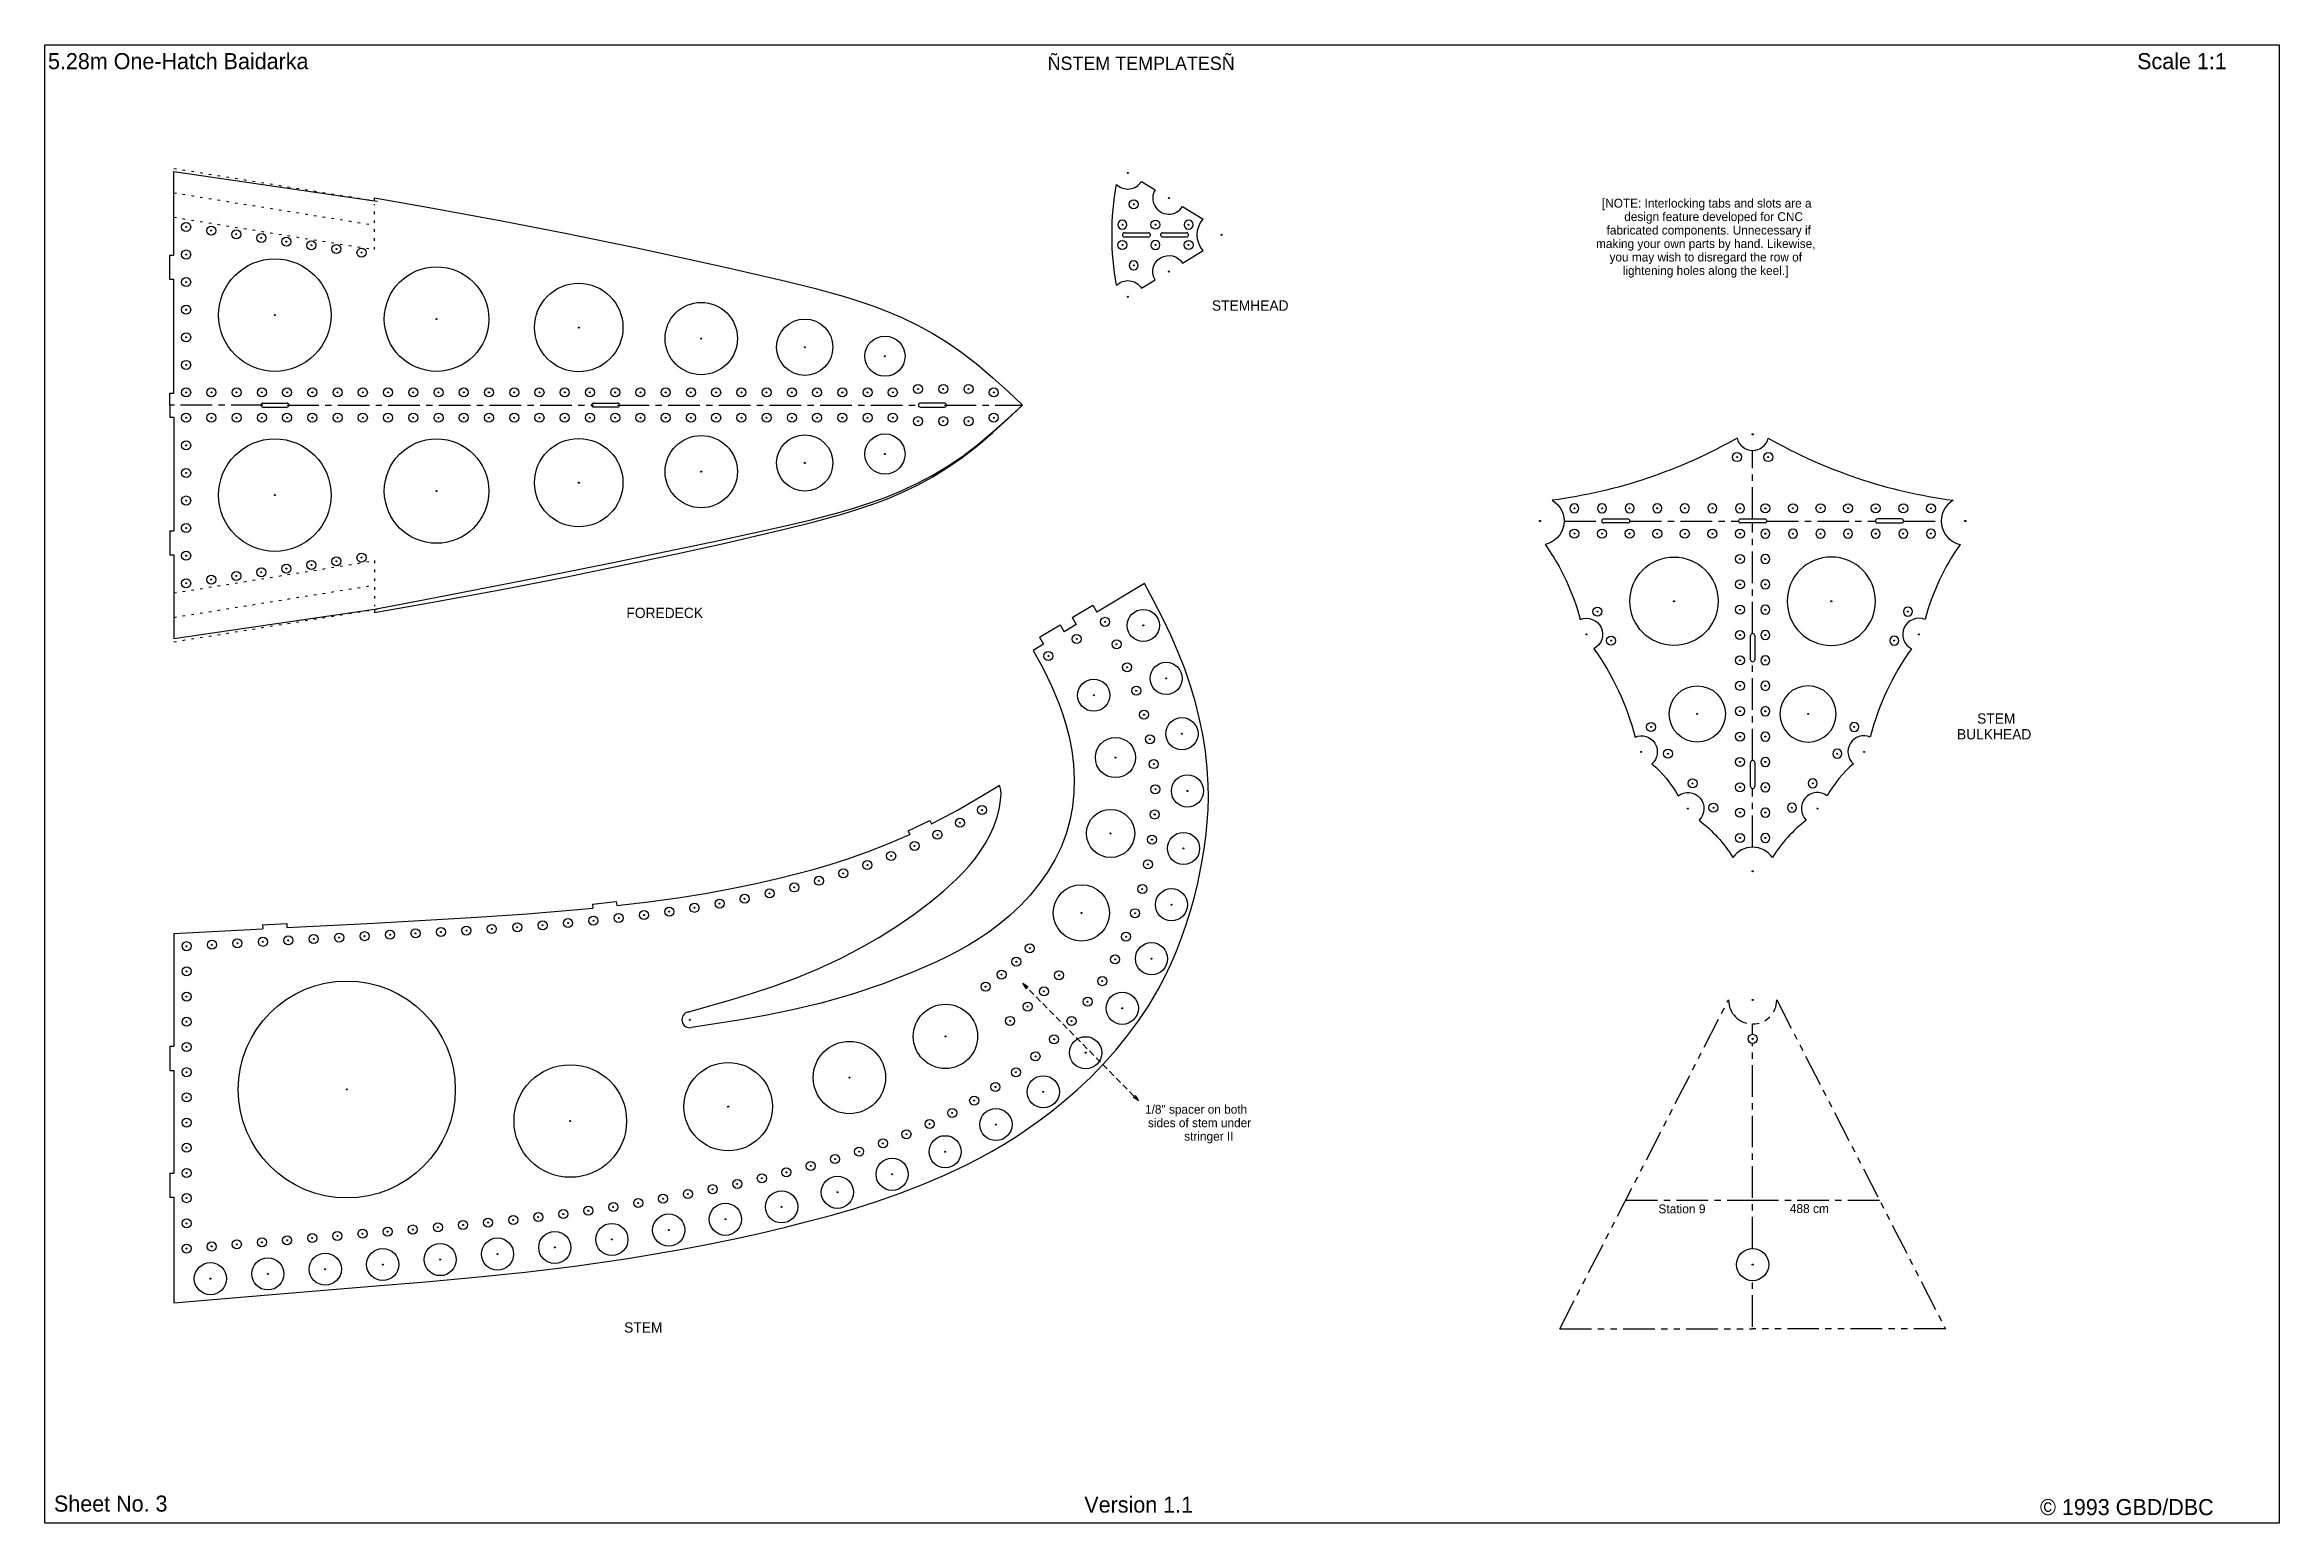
# Model space of a CAD drawing. Extents: x 7.5 to 95.8, y -64.2 to -5.8.
import ezdxf

# ---------------------------------------------------------------- set-up
doc = ezdxf.new("R2010")
doc.units = 0
for name, pattern in [('CENTER', [2, 1.25, -0.25, 0.25, -0.25]), ('DOT', [0.25, 0, -0.25]), ('HIDDEN', [0.375, 0.25, -0.125]), ('PHANTOM', [2.5, 1.25, -0.25, 0.25, -0.25, 0.25, -0.25])]:
    doc.linetypes.add(name, pattern=pattern)
for name, color, linetype in [('CENTERS', 7, 'CONTINUOUS'), ('FOREDECK', 7, 'CONTINUOUS'), ('FORMAT', 7, 'CONTINUOUS'), ('MISC_', 7, 'CONTINUOUS'), ('STATION_9', 7, 'CONTINUOUS'), ('STEM', 7, 'CONTINUOUS'), ('STEMHEAD', 7, 'CONTINUOUS'), ('TEXT', 7, 'CONTINUOUS')]:
    doc.layers.add(name, color=color, linetype=linetype)
doc.styles.get("Standard").update_dxf_attribs({"font": 'txt', "height": 0.2})

msp = doc.modelspace()

# ---------------------------------------------------------------- texts
at = {"layer": 'FORMAT', "color": 0}
for s, height, p in [(' 5.28m One-Hatch Baidarka', 0.635, (7.413, -6.7461)), ('ÑSTEM TEMPLATESÑ', 0.529167, (47.1307, -6.7789)), (' Scale 1:1  ', 0.635, (89.9327, -6.7461)), ('  Sheet No. 3', 0.635, (7.413, -63.7374)), ('Version 1.1', 0.635, (48.5831, -63.7752)), ('© 1993 GBD/DBC  ', 0.635, (86.3344, -63.8753))]:
    msp.add_text(s, height=height, dxfattribs=at).set_placement(p)
at = {"layer": 'TEXT', "color": 0}
for s, height, p in [('[NOTE: Interlocking tabs and slots are a ', 0.349187, (69.0285, -12.2161)), ('fabricated components. Unnecessary if ', 0.349187, (69.2114, -13.2803)), ('design feature developed for CNC ', 0.349187, (69.9098, -12.7482)), ('making your own parts by hand. Likewise, ', 0.349187, (68.7957, -13.8124)), ('you may wish to disregard the row of ', 0.349187, (69.3278, -14.3445)), ('lightening holes along the keel.]  ', 0.349187, (69.8516, -14.8766)), ('STEMHEAD', 0.40738, (53.6234, -16.2877)), ('FOREDECK', 0.40738, (30.4962, -28.4321)), ('STEM ', 0.40738, (83.8475, -32.6054)), ('BULKHEAD', 0.40738, (83.0521, -33.2262)), ('1/8" spacer on both ', 0.349187, (50.9818, -48.0158)), ('sides of stem under ', 0.349187, (51.0982, -48.5478)), ('stringer II', 0.349187, (52.5282, -49.0799)), ('Station 9', 0.35278, (71.2572, -51.9504, 0)), ('488 cm', 0.35278, (76.4474, -51.9401, -0.0078)), ('STEM', 0.40738, (30.4063, -56.665))]:
    msp.add_text(s, height=height, dxfattribs=at).set_placement(p)

# ---------------------------------------------------------------- linework, layer by layer
at = {"layer": 'CENTERS', "color": 3, "linetype": 'CENTER'}
for p, q in [((16.1395, -20.0183, 0.0023), (12.4629, -20.0183, 0.0023)), ((17.092, -20.0183, 0.0023), (29.1976, -20.0183, 0.0023)), ((30.1501, -20.0183, 0.0023), (42.1085, -20.0183, 0.0023)), ((43.061, -20.0183, 0.0023), (46.1422, -20.0183, 0.0023))]:
    msp.add_line(p, q, dxfattribs=at)
at = {"layer": 'CENTERS', "color": 0, "linetype": 'CONTINUOUS'}
for centre, radius in [((50.297, -10.8471), 0.0198), ((50.5347, -12.0826), 0.0198), ((51.9208, -11.8387), 0.0198), ((13.1062, -12.9792, 0.0023), 0.0198), ((14.0957, -13.1239, 0.0023), 0.0198), ((50.0856, -12.8913), 0.0198), ((51.3935, -12.8913), 0.0198), ((52.7014, -12.8913), 0.0198), ((13.1062, -14.069, 0.0007), 0.0198), ((15.0852, -13.2687, 0.0023), 0.0198), ((16.0746, -13.4135, 0.0023), 0.0198), ((17.0641, -13.5583, 0.0023), 0.0198), ((18.0535, -13.7031, 0.0023), 0.0198), ((19.043, -13.8479, 0.0022), 0.0198), ((20.0325, -13.9927, 0.0022), 0.0198), ((50.0856, -13.6913), 0.0198), ((51.3935, -13.6913), 0.0198), ((52.7014, -13.6913), 0.0198), ((54.0001, -13.2913), 0.0198), ((50.5347, -14.5001), 0.0198), ((51.9208, -14.7439), 0.0198), ((13.1062, -15.1589, -0.0009), 0.0198), ((50.297, -15.7356), 0.0198), ((13.1062, -16.2487, -0.0025), 0.0198), ((16.6096, -16.4623, 0.0023), 0.0198), ((22.9978, -16.621, 0.0023), 0.0198), ((13.1062, -17.3386, -0.0041), 0.0198), ((28.6128, -16.9532, 0.0023), 0.0198), ((33.4521, -17.3885, 0.0023), 0.0198), ((13.1062, -18.4285, -0.0057), 0.0198), ((37.5403, -17.7313, 0.0023), 0.0198), ((40.7091, -18.0857, 0.0023), 0.0198), ((42.0156, -19.3833, 0.0019), 0.0198), ((43.0125, -19.3833, 0.002), 0.0198), ((44.0093, -19.3833, 0.0021), 0.0198), ((13.1062, -19.5183, 0.0023), 0.0198), ((14.1031, -19.5183, -0.0009), 0.0198), ((15.1, -19.5183, -0.0008), 0.0198), ((16.0969, -19.5183, -0.0007), 0.0198), ((17.0937, -19.5183, -0.0006), 0.0198), ((18.0906, -19.5183, -0.0005), 0.0198), ((19.0875, -19.5183, -0.0004), 0.0198), ((20.0844, -19.5183, -0.0003), 0.0198), ((21.0812, -19.5183, -0.0002), 0.0198), ((22.0781, -19.5183, -0.0001), 0.0198), ((23.075, -19.5183), 0.0198), ((24.0719, -19.5183, 0.0001), 0.0198), ((25.0687, -19.5183, 0.0002), 0.0198), ((26.0656, -19.5183, 0.0003), 0.0198), ((27.0625, -19.5183, 0.0004), 0.0198), ((28.0594, -19.5183, 0.0005), 0.0198), ((29.0562, -19.5183, 0.0006), 0.0198), ((30.0531, -19.5183, 0.0007), 0.0198), ((31.05, -19.5183, 0.0008), 0.0198), ((32.0469, -19.5183, 0.0009), 0.0198), ((33.0437, -19.5183, 0.001), 0.0198), ((34.0406, -19.5183, 0.0011), 0.0198), ((35.0375, -19.5183, 0.0012), 0.0198), ((36.0344, -19.5183, 0.0013), 0.0198), ((37.0312, -19.5183, 0.0014), 0.0198), ((38.0281, -19.5183, 0.0015), 0.0198), ((39.025, -19.5183, 0.0016), 0.0198), ((40.0219, -19.5183, 0.0017), 0.0198), ((41.0187, -19.5183, 0.0018), 0.0198), ((45.0062, -19.5183, 0.0022), 0.0198), ((13.1062, -20.5183, 0.0023), 0.0198), ((14.1031, -20.5183, -0.0009), 0.0198), ((15.1, -20.5183, -0.0008), 0.0198), ((16.0969, -20.5183, -0.0007), 0.0198), ((17.0937, -20.5183, -0.0006), 0.0198), ((18.0906, -20.5183, -0.0005), 0.0198), ((19.0875, -20.5183, -0.0004), 0.0198), ((20.0844, -20.5183, -0.0003), 0.0198), ((21.0812, -20.5183, -0.0002), 0.0198), ((22.0781, -20.5183, -0.0001), 0.0198), ((23.075, -20.5183), 0.0198), ((24.0719, -20.5183, 0.0001), 0.0198), ((25.0687, -20.5183, 0.0002), 0.0198), ((26.0656, -20.5183, 0.0003), 0.0198), ((27.0625, -20.5183, 0.0004), 0.0198), ((28.0594, -20.5183, 0.0005), 0.0198), ((29.0562, -20.5183, 0.0006), 0.0198), ((30.0531, -20.5183, 0.0007), 0.0198), ((31.05, -20.5183, 0.0008), 0.0198), ((32.0469, -20.5183, 0.0009), 0.0198), ((33.0437, -20.5183, 0.001), 0.0198), ((34.0406, -20.5183, 0.0011), 0.0198), ((35.0375, -20.5183, 0.0012), 0.0198), ((36.0344, -20.5183, 0.0013), 0.0198), ((37.0312, -20.5183, 0.0014), 0.0198), ((38.0281, -20.5183, 0.0015), 0.0198), ((39.025, -20.5183, 0.0016), 0.0198), ((40.0219, -20.5183, 0.0017), 0.0198), ((41.0187, -20.5183, 0.0018), 0.0198), ((42.0156, -20.6533, 0.0019), 0.0198), ((43.0125, -20.6533, 0.002), 0.0198), ((44.0093, -20.6533, 0.0021), 0.0198), ((45.0062, -20.5183, 0.0022), 0.0198), ((74.9817, -21.1736, -0.0071), 0.0198), ((13.1062, -21.6082, -0.0057), 0.0198), ((40.7091, -21.9509, 0.0023), 0.0198), ((74.3649, -22.0747, -0.0072), 0.0198), ((75.5985, -22.0747, -0.0072), 0.0198), ((13.1062, -22.698, -0.0041), 0.0198), ((33.4521, -22.6481, 0.0023), 0.0198), ((37.5403, -22.3053, 0.0023), 0.0198), ((13.1062, -23.7879, -0.0025), 0.0198), ((16.6096, -23.5743, 0.0023), 0.0198), ((22.9978, -23.4156, 0.0023), 0.0198), ((28.6128, -23.0834, 0.0023), 0.0198), ((66.5817, -24.598, -0.0072), 0.0198), ((67.9425, -24.1013, -0.0072), 0.0198), ((69.0324, -24.0997, -0.0072), 0.0198), ((70.1222, -24.0981, -0.0072), 0.0198), ((71.2121, -24.0965, -0.0072), 0.0198), ((72.302, -24.0949, -0.0072), 0.0198), ((73.3918, -24.0933, -0.0072), 0.0198), ((74.4817, -24.098, -0.0072), 0.0198), ((75.4817, -24.098, -0.0072), 0.0198), ((76.5715, -24.0933, -0.0072), 0.0198), ((77.6614, -24.0949, -0.0072), 0.0198), ((78.7513, -24.0965, -0.0072), 0.0198), ((79.8411, -24.0981, -0.0072), 0.0198), ((80.931, -24.0997, -0.0072), 0.0198), ((82.0208, -24.1013, -0.0072), 0.0198), ((83.3817, -24.598, -0.0072), 0.0198), ((13.1062, -24.8777, -0.0009), 0.0198), ((67.9425, -25.0947, -0.0073), 0.0198), ((69.0324, -25.0963, -0.0073), 0.0198), ((70.1222, -25.0979, -0.0073), 0.0198), ((71.2121, -25.0995, -0.0073), 0.0198), ((72.302, -25.1011, -0.0073), 0.0198), ((73.3918, -25.1027, -0.0073), 0.0198), ((74.4817, -25.098, -0.0073), 0.0198), ((75.4817, -25.098, -0.0073), 0.0198), ((76.5715, -25.1027, -0.0073), 0.0198), ((77.6614, -25.1011, -0.0073), 0.0198), ((78.7513, -25.0995, -0.0073), 0.0198), ((79.8411, -25.0979, -0.0073), 0.0198), ((80.931, -25.0963, -0.0073), 0.0198), ((82.0208, -25.0947, -0.0073), 0.0198), ((13.1062, -25.9676, 0.0007), 0.0198), ((17.0641, -26.4783, 0.0023), 0.0198), ((18.0535, -26.3335, 0.0023), 0.0198), ((19.043, -26.1887, 0.0022), 0.0198), ((20.0325, -26.0439, 0.0022), 0.0198), ((74.4817, -26.0999, -0.0073), 0.0198), ((75.4817, -26.0999, -0.0073), 0.0198), ((13.1062, -27.0575, 0.0023), 0.0198), ((14.0957, -26.9127, 0.0023), 0.0198), ((15.0852, -26.7679, 0.0023), 0.0198), ((16.0746, -26.6231, 0.0023), 0.0198), ((74.4817, -27.1017, -0.0073), 0.0198), ((75.4817, -27.1017, -0.0073), 0.0198), ((68.8514, -28.1755, -0.0073), 0.0198), ((71.8747, -27.7679, -0.0073), 0.0198), ((74.4817, -28.1036, -0.0073), 0.0198), ((75.4817, -28.1036, -0.0073), 0.0198), ((78.0887, -27.7679, -0.0073), 0.0198), ((81.112, -28.1755, -0.0073), 0.0198), ((49.4036, -28.5821, 0.0023), 0.0198), ((50.9138, -28.7249, 0.0023), 0.0198), ((68.4217, -29.078, -0.0074), 0.0198), ((74.4817, -29.1055, -0.0074), 0.0198), ((75.4817, -29.1055, -0.0074), 0.0198), ((81.5417, -29.078, -0.0074), 0.0198), ((47.1632, -29.9323, 0.0006), 0.0198), ((48.2834, -29.2572, 0.0006), 0.0198), ((49.8569, -29.4694, 0.0023), 0.0198), ((69.3904, -29.3246, -0.0074), 0.0198), ((80.573, -29.3246, -0.0074), 0.0198), ((50.2728, -30.3747, 0.0023), 0.0198), ((51.8157, -30.8148, 0.0023), 0.0198), ((74.4817, -30.1074, -0.0074), 0.0198), ((75.4817, -30.1074, -0.0074), 0.0198), ((48.9535, -31.4817, 0.0023), 0.0198), ((50.637, -31.302, 0.0023), 0.0198), ((74.4817, -31.1093, -0.0074), 0.0198), ((75.4817, -31.1093, -0.0074), 0.0198), ((50.94, -32.2511, 0.0023), 0.0198), ((72.7939, -32.222, -0.0075), 0.0198), ((74.4817, -32.1112, -0.0075), 0.0198), ((75.4817, -32.1112, -0.0075), 0.0198), ((77.1695, -32.222, -0.0075), 0.0198), ((51.1732, -33.2196, 0.0023), 0.0198), ((52.4395, -33.001, 0.0023), 0.0198), ((70.9705, -32.733, -0.0075), 0.0198), ((74.4817, -33.113, -0.0075), 0.0198), ((75.4817, -33.113, -0.0075), 0.0198), ((78.9929, -32.733, -0.0075), 0.0198), ((49.8132, -33.9439, 0.0023), 0.0198), ((51.3267, -34.2038, 0.0023), 0.0198), ((70.5817, -33.718, -0.0075), 0.0198), ((71.6379, -33.7934, -0.0075), 0.0198), ((74.4817, -34.1149, -0.0075), 0.0198), ((75.4817, -34.1149, -0.0075), 0.0198), ((78.3254, -33.7934, -0.0075), 0.0198), ((79.3817, -33.718, -0.0075), 0.0198), ((51.39, -35.1978, 0.0023), 0.0198), ((52.6556, -35.2645, 0.0023), 0.0198), ((72.6068, -34.9638, -0.0075), 0.0198), ((74.4817, -35.1168, -0.0075), 0.0198), ((75.4817, -35.1168, -0.0075), 0.0198), ((77.3566, -34.9638, -0.0075), 0.0198), ((44.5417, -36.0169, 0.0023), 0.0198), ((51.3613, -36.1935, 0.0023), 0.0198), ((72.4217, -35.958, -0.0076), 0.0198), ((73.4324, -35.9258, -0.0076), 0.0198), ((74.4817, -36.1187, -0.0076), 0.0198), ((75.4817, -36.1187, -0.0076), 0.0198), ((76.5309, -35.9258, -0.0076), 0.0198), ((77.5417, -35.958, -0.0076), 0.0198), ((42.7832, -36.9956, 0.0023), 0.0198), ((43.6702, -36.5201, 0.0023), 0.0198), ((49.6194, -36.9422, 0.0023), 0.0198), ((40.953, -37.8321, 0.0023), 0.0198), ((41.8769, -37.433, 0.0023), 0.0198), ((51.2567, -37.1842, 0.0023), 0.0198), ((52.5018, -37.5337, 0.0023), 0.0198), ((74.4817, -37.1206, -0.0076), 0.0198), ((75.4817, -37.1206, -0.0076), 0.0198), ((38.0993, -38.8135, 0.0023), 0.0198), ((39.062, -38.5203, 0.0023), 0.0198), ((40.014, -38.194, 0.0023), 0.0198), ((51.0927, -38.1669, 0.0023), 0.0198), ((74.9817, -38.438, -0.0076), 0.0198), ((34.1769, -39.7123, 0.0023), 0.0198), ((35.1655, -39.5237, 0.0023), 0.0198), ((36.1495, -39.3126, 0.0023), 0.0198), ((37.1279, -39.0767, 0.0023), 0.0198), ((50.8713, -39.1382, 0.0023), 0.0198), ((27.1872, -40.5702, 0.0023), 0.0198), ((28.19, -40.4856, 0.0023), 0.0198), ((29.192, -40.3908, 0.0023), 0.0198), ((30.1928, -40.2844, 0.0023), 0.0198), ((31.1921, -40.165, 0.0023), 0.0198), ((32.1895, -40.0309, 0.0023), 0.0198), ((33.1847, -39.8806, 0.0023), 0.0198), ((48.467, -40.0804, 0.0023), 0.0198), ((50.5861, -40.0928, 0.0023), 0.0198), ((52.0234, -39.7578, 0.0023), 0.0198), ((13.1216, -41.396, 0.0023), 0.0198), ((14.1264, -41.3385, 0.0023), 0.0198), ((15.1312, -41.2812, 0.0023), 0.0198), ((16.136, -41.2241, 0.0023), 0.0198), ((17.1408, -41.1673, 0.0023), 0.0198), ((18.1457, -41.1111, 0.0023), 0.0198), ((19.1506, -41.0554, 0.0023), 0.0198), ((20.1555, -41.0005, 0.0023), 0.0198), ((21.1605, -40.9464, 0.0023), 0.0198), ((22.1655, -40.8922, 0.0023), 0.0198), ((23.1704, -40.8365, 0.0023), 0.0198), ((24.1751, -40.7779, 0.0023), 0.0198), ((25.1795, -40.715, 0.0023), 0.0198), ((26.1836, -40.6462, 0.0023), 0.0198), ((46.4291, -41.479, 0.0023), 0.0198), ((50.2307, -41.0234, 0.0023), 0.0198), ((45.8978, -42.0109, 0.0023), 0.0198), ((49.7993, -41.9212, 0.0023), 0.0198), ((51.2338, -41.8905, 0.0023), 0.0198), ((13.1216, -42.3916, 0.0023), 0.0198), ((44.6851, -42.995, 0.0023), 0.0198), ((45.3144, -42.5165, 0.0023), 0.0198), ((46.9893, -43.1855, 0.0023), 0.0198), ((47.5865, -42.5482, 0.0023), 0.0198), ((49.291, -42.7779, 0.0023), 0.0198), ((13.1216, -43.3871, 0.0023), 0.0198), ((46.3424, -43.785, 0.0023), 0.0198), ((48.7139, -43.5899, 0.0023), 0.0198), ((50.0823, -43.851, 0.0023), 0.0198), ((74.9817, -43.518), 0.0198), ((13.1216, -44.3827, 0.0023), 0.0198), ((33.0053, -44.3033, 0.0023), 0.0198), ((43.0986, -44.9591, 0.0023), 0.0198), ((45.6515, -44.3466, 0.0023), 0.0198), ((48.0771, -44.3559, 0.0023), 0.0198), ((13.1216, -45.3783, 0.0023), 0.0198), ((46.6546, -45.7496, 0.0023), 0.0198), ((47.3884, -45.0758, 0.0023), 0.0198), ((48.6355, -45.6064, 0.0023), 0.0198), ((74.9817, -45.0573, -0.0077), 0.0198), ((13.1216, -46.3739, 0.0023), 0.0198), ((39.3045, -46.5856, 0.0023), 0.0198), ((45.8813, -46.3777, 0.0023), 0.0198), ((13.1216, -47.3694, 0.0023), 0.0198), ((19.4508, -47.0583, 0.0023), 0.0198), ((44.2322, -47.4948, 0.0023), 0.0198), ((45.0725, -46.9595, 0.0023), 0.0198), ((46.963, -47.1483, 0.0023), 0.0198), ((13.1216, -48.365, 0.0023), 0.0198), ((28.2798, -48.3053, 0.0023), 0.0198), ((34.5155, -47.7363, 0.0023), 0.0198), ((42.4715, -48.4262, 0.0023), 0.0198), ((43.364, -47.9835, 0.0023), 0.0198), ((45.0927, -48.4435, 0.0023), 0.0198), ((13.1216, -49.3606, 0.0023), 0.0198), ((40.63, -49.1864, 0.0023), 0.0198), ((41.5588, -48.8258, 0.0023), 0.0198), ((37.7784, -50.0801, 0.0023), 0.0198), ((38.7372, -49.8088, 0.0023), 0.0198), ((39.6885, -49.5125, 0.0023), 0.0198), ((13.1216, -50.3562, 0.0023), 0.0198), ((32.9231, -51.1922, 0.0023), 0.0198), ((33.9002, -50.9967, 0.0023), 0.0198), ((34.8745, -50.7882, 0.0023), 0.0198), ((35.8459, -50.5663, 0.0023), 0.0198), ((36.8141, -50.3311, 0.0023), 0.0198), ((38.8299, -51.1202, 0.0023), 0.0198), ((40.9915, -50.4075, 0.0023), 0.0198), ((13.1216, -51.3517, 0.0023), 0.0198), ((28.0045, -51.9797, 0.0023), 0.0198), ((28.992, -51.8468, 0.0023), 0.0198), ((29.9778, -51.7018, 0.0023), 0.0198), ((30.9617, -51.5445, 0.0023), 0.0198), ((31.9436, -51.3747, 0.0023), 0.0198), ((36.6275, -51.6961, 0.0023), 0.0198), ((13.1216, -52.3473, 0.0023), 0.0198), ((18.0864, -52.9286, 0.0023), 0.0198), ((19.0793, -52.8442, 0.0023), 0.0198), ((20.0721, -52.7597, 0.0023), 0.0198), ((21.0649, -52.6753, 0.0023), 0.0198), ((22.0577, -52.5903, 0.0023), 0.0198), ((23.0503, -52.5031, 0.0023), 0.0198), ((24.0426, -52.4121, 0.0023), 0.0198), ((25.0343, -52.3159, 0.0023), 0.0198), ((26.0254, -52.2127, 0.0023), 0.0198), ((27.0155, -52.1012, 0.0023), 0.0198), ((32.1678, -52.6114, 0.0023), 0.0198), ((34.4043, -52.186, 0.0023), 0.0198), ((13.1216, -53.3429, 0.0023), 0.0198), ((14.1147, -53.2613, 0.0023), 0.0198), ((15.1077, -53.1792, 0.0023), 0.0198), ((16.1007, -53.0963, 0.0023), 0.0198), ((17.0936, -53.0128, 0.0023), 0.0198), ((23.1395, -53.7787, 0.0023), 0.0198), ((25.4057, -53.5605, 0.0023), 0.0198), ((27.6674, -53.3004, 0.0023), 0.0198), ((29.9218, -52.9837, 0.0023), 0.0198), ((74.9817, -53.978), 0.635), ((14.0641, -54.5324, 0.0023), 0.0198), ((16.3328, -54.3425, 0.0023), 0.0198), ((18.602, -54.1576, 0.0023), 0.0198), ((20.8712, -53.9732, 0.0023), 0.0198), ((74.9817, -53.978), 0.0198)]:
    msp.add_circle(centre, radius, dxfattribs=at)
at = {"layer": 'FOREDECK', "color": 0, "linetype": 'CONTINUOUS'}
for p, q in [((12.6216, -14.0966, 0.0023), (12.6216, -10.7924, 0.0023)), ((12.6216, -10.7924, 0.0023), (20.5422, -11.9522, 0.0022)), ((20.5422, -11.9522, 0.0022), (20.5422, -11.8278, 0.0022)), ((12.4629, -15.0491, 0.0023), (12.4632, -14.0966, 0.0023)), ((12.4632, -14.0966, 0.0023), (12.6216, -14.0966, 0.0023)), ((12.4629, -15.0491, 0.0023), (12.6216, -15.0491, 0.0023)), ((12.6216, -19.5421, 0.0023), (12.6216, -15.0491, 0.0023)), ((12.4629, -20.0183, 0.0023), (12.4629, -19.5421, 0.0023)), ((12.4629, -19.5421, 0.0023), (12.6216, -19.5421, 0.0023)), ((12.4629, -20.0183, 0.0023), (12.4629, -20.4946, 0.0023)), ((16.1395, -19.9389, 0.0023), (17.092, -19.9389, 0.0023)), ((16.1395, -20.0977, 0.0023), (17.092, -20.0977, 0.0023)), ((29.1976, -19.9389, 0.0023), (30.1501, -19.9389, 0.0023)), ((30.1501, -20.0977, 0.0023), (29.1976, -20.0977, 0.0023)), ((43.061, -19.9389, 0.0023), (42.1085, -19.9389, 0.0023)), ((42.1085, -20.0977, 0.0023), (43.061, -20.0977, 0.0023)), ((12.4629, -20.4946, 0.0023), (12.6216, -20.4946, 0.0023)), ((12.6216, -20.4946, 0.0023), (12.6216, -24.9875, 0.0023)), ((12.4629, -24.9875, 0.0023), (12.6216, -24.9875, 0.0023)), ((12.4629, -24.9875, 0.0023), (12.4632, -25.94, 0.0023)), ((12.4632, -25.94, 0.0023), (12.6216, -25.94, 0.0023)), ((12.6216, -25.94, 0.0023), (12.6216, -29.2443, 0.0023)), ((12.6216, -29.2443, 0.0023), (20.5422, -28.0844, 0.0022)), ((20.5422, -28.0844, 0.0022), (20.5422, -28.2089, 0.0022))]:
    msp.add_line(p, q, dxfattribs=at)
for points in [[(20.5422, -11.8278, 0.0022), (22.7094, -12.2106, 0.0022), (25.5772, -12.7391, 0.0016), (28.0826, -13.2265, 0.0011), (30.9115, -13.8095, 0.0018), (32.4767, -14.1458, 0.0023), (34.3922, -14.5683, 0.0024), (36.789, -15.1234, 0.0022), (37.9182, -15.4039, 0.0021), (39.0565, -15.7186, 0.0022), (39.6423, -15.9, 0.0023), (40.2265, -16.099, 0.0024), (40.8069, -16.3191, 0.0024), (41.3813, -16.5636, 0.0022), (41.9949, -16.8596, 0.0018), (42.5959, -17.1879, 0.0013), (43.1814, -17.5481, 0.0007), (43.7482, -17.9396, 0.0004), (44.3715, -18.4236, 0.0005), (44.9735, -18.938, 0.0009), (45.5614, -19.4729, 0.0016), (46.1422, -20.0183, 0.0023)], [(20.5422, -28.2089, 0.0022), (22.7094, -27.826, 0.0022), (25.5772, -27.2975, 0.0016), (28.0826, -26.8102, 0.0011), (30.9115, -26.2271, 0.0018), (32.4767, -25.8908, 0.0023), (34.3922, -25.4683, 0.0024), (36.789, -24.9132, 0.0022), (37.9182, -24.6327, 0.0021), (39.0565, -24.318, 0.0022), (39.6423, -24.1366, 0.0023), (40.2265, -23.9376, 0.0024), (40.8069, -23.7176, 0.0024), (41.3813, -23.4731, 0.0022), (41.9949, -23.1771, 0.0018), (42.5959, -22.8487, 0.0013), (43.1814, -22.4885, 0.0007), (43.7482, -22.097, 0.0004), (44.3715, -21.613, 0.0005), (44.9735, -21.0987, 0.0009), (45.5614, -20.5638, 0.0016), (46.1422, -20.0183, 0.0023)]]:
    msp.add_polyline3d(points, dxfattribs=at)
for centre, radius in [((13.1062, -12.9792, 0.0023), 0.1786), ((14.0957, -13.1239, 0.0023), 0.1786), ((15.0852, -13.2687, 0.0023), 0.1786), ((16.0746, -13.4135, 0.0023), 0.1786), ((13.1062, -14.069, 0.0007), 0.1786), ((17.0641, -13.5583, 0.0023), 0.1786), ((18.0535, -13.7031, 0.0023), 0.1786), ((19.043, -13.8479, 0.0022), 0.1786), ((20.0325, -13.9927, 0.0022), 0.1786), ((13.1062, -15.1589, -0.0009), 0.1786), ((16.6096, -16.4623, 0.0023), 2.2225), ((22.9978, -16.621, 0.0023), 2.0638), ((28.6128, -16.9532, 0.0023), 1.7463), ((13.1062, -16.2487, -0.0025), 0.1786), ((33.4521, -17.3885, 0.0023), 1.4287), ((37.5403, -17.7313, 0.0023), 1.1113), ((13.1062, -17.3386, -0.0041), 0.1786), ((40.7091, -18.0857, 0.0023), 0.7937), ((13.1062, -18.4285, -0.0057), 0.1786), ((13.1062, -19.5183, 0.0023), 0.1786), ((14.1031, -19.5183, -0.0009), 0.1786), ((15.1, -19.5183, -0.0008), 0.1786), ((16.0969, -19.5183, -0.0007), 0.1786), ((17.0937, -19.5183, -0.0006), 0.1786), ((18.0906, -19.5183, -0.0005), 0.1786), ((19.0875, -19.5183, -0.0004), 0.1786), ((20.0844, -19.5183, -0.0003), 0.1786), ((21.0812, -19.5183, -0.0002), 0.1786), ((22.0781, -19.5183, -0.0001), 0.1786), ((23.075, -19.5183), 0.1786), ((24.0719, -19.5183, 0.0001), 0.1786), ((25.0687, -19.5183, 0.0002), 0.1786), ((26.0656, -19.5183, 0.0003), 0.1786), ((27.0625, -19.5183, 0.0004), 0.1786), ((28.0594, -19.5183, 0.0005), 0.1786), ((29.0562, -19.5183, 0.0006), 0.1786), ((30.0531, -19.5183, 0.0007), 0.1786), ((31.05, -19.5183, 0.0008), 0.1786), ((32.0469, -19.5183, 0.0009), 0.1786), ((33.0437, -19.5183, 0.001), 0.1786), ((34.0406, -19.5183, 0.0011), 0.1786), ((35.0375, -19.5183, 0.0012), 0.1786), ((36.0344, -19.5183, 0.0013), 0.1786), ((37.0312, -19.5183, 0.0014), 0.1786), ((38.0281, -19.5183, 0.0015), 0.1786), ((39.025, -19.5183, 0.0016), 0.1786), ((40.0219, -19.5183, 0.0017), 0.1786), ((41.0187, -19.5183, 0.0018), 0.1786), ((42.0156, -19.3833, 0.0019), 0.1786), ((43.0125, -19.3833, 0.002), 0.1786), ((44.0093, -19.3833, 0.0021), 0.1786), ((45.0062, -19.5183, 0.0022), 0.1786), ((13.1062, -20.5183, 0.0023), 0.1786), ((14.1031, -20.5183, -0.0009), 0.1786), ((15.1, -20.5183, -0.0008), 0.1786), ((16.0969, -20.5183, -0.0007), 0.1786), ((17.0937, -20.5183, -0.0006), 0.1786), ((18.0906, -20.5183, -0.0005), 0.1786), ((19.0875, -20.5183, -0.0004), 0.1786), ((20.0844, -20.5183, -0.0003), 0.1786), ((21.0812, -20.5183, -0.0002), 0.1786), ((22.0781, -20.5183, -0.0001), 0.1786), ((23.075, -20.5183), 0.1786), ((24.0719, -20.5183, 0.0001), 0.1786), ((25.0687, -20.5183, 0.0002), 0.1786), ((26.0656, -20.5183, 0.0003), 0.1786), ((27.0625, -20.5183, 0.0004), 0.1786), ((28.0594, -20.5183, 0.0005), 0.1786), ((29.0562, -20.5183, 0.0006), 0.1786), ((30.0531, -20.5183, 0.0007), 0.1786), ((31.05, -20.5183, 0.0008), 0.1786), ((32.0469, -20.5183, 0.0009), 0.1786), ((33.0437, -20.5183, 0.001), 0.1786), ((34.0406, -20.5183, 0.0011), 0.1786), ((35.0375, -20.5183, 0.0012), 0.1786), ((36.0344, -20.5183, 0.0013), 0.1786), ((37.0312, -20.5183, 0.0014), 0.1786), ((38.0281, -20.5183, 0.0015), 0.1786), ((39.025, -20.5183, 0.0016), 0.1786), ((40.0219, -20.5183, 0.0017), 0.1786), ((40.7091, -21.9509, 0.0023), 0.7937), ((41.0187, -20.5183, 0.0018), 0.1786), ((42.0156, -20.6533, 0.0019), 0.1786), ((43.0125, -20.6533, 0.002), 0.1786), ((44.0093, -20.6533, 0.0021), 0.1786), ((45.0062, -20.5183, 0.0022), 0.1786), ((13.1062, -21.6082, -0.0057), 0.1786), ((16.6096, -23.5743, 0.0023), 2.2225), ((22.9978, -23.4156, 0.0023), 2.0638), ((28.6128, -23.0834, 0.0023), 1.7463), ((33.4521, -22.6481, 0.0023), 1.4287), ((37.5403, -22.3053, 0.0023), 1.1113), ((13.1062, -22.698, -0.0041), 0.1786), ((13.1062, -23.7879, -0.0025), 0.1786), ((13.1062, -24.8777, -0.0009), 0.1786), ((13.1062, -25.9676, 0.0007), 0.1786), ((16.0746, -26.6231, 0.0023), 0.1786), ((17.0641, -26.4783, 0.0023), 0.1786), ((18.0535, -26.3335, 0.0023), 0.1786), ((19.043, -26.1887, 0.0022), 0.1786), ((20.0325, -26.0439, 0.0022), 0.1786), ((13.1062, -27.0575, 0.0023), 0.1786), ((14.0957, -26.9127, 0.0023), 0.1786), ((15.0852, -26.7679, 0.0023), 0.1786)]:
    msp.add_circle(centre, radius, dxfattribs=at)
for centre, start, end in [((16.1395, -20.0183, 0.0023), 90, 270), ((17.092, -20.0183, 0.0023), 270, 90), ((29.1976, -20.0183, 0.0023), 90, 270), ((30.1501, -20.0183, 0.0023), 270, 90), ((42.1085, -20.0183, 0.0023), 90, 270), ((43.061, -20.0183, 0.0023), 270, 90)]:
    msp.add_arc(centre, 0.0794, start, end, dxfattribs=at)
at = {"layer": 'FORMAT', "color": 0, "linetype": 'CONTINUOUS'}
for p, q in [((7.5188, -5.7785), (95.7838, -5.7785)), ((7.5188, -64.1985), (7.5188, -5.7785)), ((95.7838, -5.7785), (95.7838, -64.1985)), ((95.7838, -64.1985), (7.5188, -64.1985))]:
    msp.add_line(p, q, dxfattribs=at)
at = {"layer": 'MISC_', "color": 6, "linetype": 'DOT'}
for p, q in [((12.6216, -10.6663, 0.0023), (20.6937, -11.9669, 0.0022)), ((12.6216, -11.6311, 0.0023), (20.5422, -12.9073, 0.0022)), ((20.5422, -13.872, 0.0023), (20.5422, -12.0792, 0.0022)), ((12.6216, -12.5959, 0.0023), (20.5422, -13.872, 0.0022)), ((12.6216, -27.4408, 0.0023), (20.5422, -26.1646, 0.0022)), ((20.5422, -26.1646, 0.0023), (20.5422, -27.9574, 0.0022)), ((12.6216, -28.4055, 0.0023), (20.5422, -27.1294, 0.0022)), ((12.6216, -29.3703, 0.0023), (20.6937, -28.0697, 0.0022))]:
    msp.add_line(p, q, dxfattribs=at)
at = {"layer": 'MISC_', "color": 0, "linetype": 'CONTINUOUS'}
msp.add_polyline3d([(20.5422, -28.0819, 0.0022), (22.1422, -27.7749, 0.0024), (26.9422, -26.8373, 0.0016), (29.9718, -26.2313, 0.0022), (31.7422, -25.8713, 0.0026), (34.1455, -25.3722, 0.0026), (36.5422, -24.8465, 0.0023), (37.7461, -24.5627, 0.0022), (38.9422, -24.2479, 0.0023), (39.5519, -24.0677, 0.0024), (40.1564, -23.8706, 0.0024), (40.7538, -23.6533, 0.0024), (41.3422, -23.4122, 0.0022), (41.968, -23.1207, 0.0018), (42.5783, -22.7976, 0.0013), (43.1706, -22.4435, 0.0007), (43.7422, -22.0586, 0.0004), (44.369, -21.5831, 0.0005), (44.9728, -21.0779, 0.0009), (45.5613, -20.5531, 0.0016), (46.1422, -20.0183, 0.0023)], dxfattribs=at)
at = {"layer": 'STATION_9', "color": 3, "linetype": 'CENTER'}
for p, q in [((74.9817, -24.5155, -0.0072), (74.9817, -21.8086, -0.0072)), ((67.5342, -24.598, -0.0072), (69.0209, -24.598, -0.0072)), ((70.132, -24.598, -0.0072), (74.4261, -24.598, -0.0072)), ((74.9817, -29.0478, -0.0074), (74.9817, -24.6743, -0.0072)), ((75.5372, -24.598, -0.0072), (79.8314, -24.598, -0.0072)), ((80.9425, -24.598, -0.0072), (82.4292, -24.598, -0.0072)), ((74.9817, -34.0572, -0.0075), (74.9817, -30.159, -0.0074)), ((74.9817, -37.4855, -0.0076), (74.9817, -35.1684, -0.0075)), ((74.9817, -44.8787, -0.0077), (74.9817, -44.4705, -0.0077)), ((74.9817, -53.343, -0.0079), (74.9817, -45.2359, -0.0077)), ((69.9686, -51.4322, 0), (74.9817, -51.4301, 0)), ((79.9962, -51.438, -0.0058), (74.9817, -51.438, -0.0078)), ((74.9817, -56.438, -0.008), (74.9817, -54.613, -0.0079))]:
    msp.add_line(p, q, dxfattribs=at)
at = {"layer": 'STATION_9', "color": 0, "linetype": 'CONTINUOUS'}
for p, q in [((69.1002, -24.5155, -0.0048), (70.0527, -24.5155, -0.0048)), ((70.0527, -24.6743, -0.0048), (69.1002, -24.6743, -0.0048)), ((74.5054, -24.5155, -0.0048), (75.4579, -24.5155, -0.0048)), ((75.4579, -24.6743, -0.0048), (74.5054, -24.6743, -0.0048)), ((80.8632, -24.5155, -0.0048), (79.9107, -24.5155, -0.0048)), ((79.9107, -24.6743, -0.0048), (80.8632, -24.6743, -0.0048)), ((74.9023, -30.0796, -0.0048), (74.9023, -29.1271, -0.0048)), ((75.0611, -29.1271, -0.0048), (75.0611, -30.0796, -0.0048)), ((74.9023, -35.089, -0.0048), (74.9023, -34.1365, -0.0048)), ((75.0611, -34.1365, -0.0048), (75.0611, -35.089, -0.0048))]:
    msp.add_line(p, q, dxfattribs=at)
at = {"layer": 'STATION_9', "color": 0, "linetype": 'PHANTOM'}
for p, q in [((67.3617, -56.5133, 0), (74.0292, -43.518)), ((75.9342, -43.518), (82.6017, -56.518, -0.0047)), ((67.3617, -56.5133, 0), (74.9838, -56.5101, 0)), ((82.6017, -56.518, -0.0047), (74.9817, -56.518, -0.0078))]:
    msp.add_line(p, q, dxfattribs=at)
at = {"layer": 'STATION_9', "color": 0, "linetype": 'CONTINUOUS', "extrusion": (0, -2.74961e-05, 1)}
for centre in [(74.3649, -22.0747, -0.0066), (75.5985, -22.0747, -0.0066), (75.4817, -24.098, -0.0066), (76.5715, -24.0933, -0.0066), (77.6614, -24.0949, -0.0066), (78.7513, -24.0965, -0.0066), (79.8411, -24.0981, -0.0066), (80.931, -24.0997, -0.0066), (82.0208, -24.1013, -0.0066), (67.9425, -25.0947, -0.0066), (69.0324, -25.0963, -0.0066), (70.1222, -25.0979, -0.0066), (71.2121, -25.0995, -0.0066), (72.302, -25.1011, -0.0066), (73.3918, -25.1027, -0.0066), (74.4817, -25.098, -0.0066), (74.4817, -26.0999, -0.0066), (74.4817, -27.1017, -0.0066), (68.8514, -28.1755, -0.0066), (74.4817, -28.1036, -0.0066), (74.4817, -29.1055, -0.0066), (69.3904, -29.3246, -0.0066), (74.4817, -30.1074, -0.0066), (74.4817, -31.1093, -0.0066), (70.9705, -32.733, -0.0066), (74.4817, -32.1112, -0.0066), (74.4817, -33.113, -0.0066), (71.6379, -33.7934, -0.0066), (74.4817, -34.1149, -0.0066), (72.6068, -34.9638, -0.0066), (74.4817, -35.1168, -0.0066), (73.4324, -35.9258, -0.0066), (74.4817, -36.1187, -0.0066), (74.4817, -37.1206, -0.0066), (74.9817, -45.0573, -0.0064)]:
    msp.add_circle(centre, 0.1786, dxfattribs=at)
at = {"layer": 'STATION_9', "color": 0, "linetype": 'CONTINUOUS', "extrusion": (0, 2.74961e-05, -1)}
for centre in [(-67.9425, -24.1013, 0.0066), (-69.0324, -24.0997, 0.0066), (-70.1222, -24.0981, 0.0066), (-71.2121, -24.0965, 0.0066), (-72.302, -24.0949, 0.0066), (-73.3918, -24.0933, 0.0066), (-74.4817, -24.098, 0.0066), (-75.4817, -25.098, 0.0066), (-76.5715, -25.1027, 0.0066), (-77.6614, -25.1011, 0.0066), (-78.7513, -25.0995, 0.0066), (-79.8411, -25.0979, 0.0066), (-80.931, -25.0963, 0.0066), (-82.0208, -25.0947, 0.0066), (-75.4817, -26.0999, 0.0066), (-75.4817, -27.1017, 0.0066), (-75.4817, -28.1036, 0.0066), (-81.112, -28.1755, 0.0066), (-75.4817, -29.1055, 0.0066), (-75.4817, -30.1074, 0.0066), (-80.573, -29.3246, 0.0066), (-75.4817, -31.1093, 0.0066), (-75.4817, -32.1112, 0.0066), (-78.9929, -32.733, 0.0066), (-75.4817, -33.113, 0.0066), (-75.4817, -34.1149, 0.0066), (-78.3254, -33.7934, 0.0066), (-75.4817, -35.1168, 0.0066), (-77.3566, -34.9638, 0.0066), (-75.4817, -36.1187, 0.0066), (-76.5309, -35.9258, 0.0066), (-75.4817, -37.1206, 0.0066)]:
    msp.add_circle(centre, 0.1786, dxfattribs=at)
at = {"layer": 'STATION_9', "color": 0, "linetype": 'CONTINUOUS', "extrusion": (7.35202e-19, -2.74961e-05, 1)}
msp.add_circle((71.8747, -27.7679, -0.0066), 1.7463, dxfattribs=at)
at = {"layer": 'STATION_9', "color": 0, "linetype": 'CONTINUOUS', "extrusion": (7.39399e-19, 2.74961e-05, -1)}
msp.add_circle((-78.0887, -27.7679, 0.0066), 1.7463, dxfattribs=at)
at = {"layer": 'STATION_9', "color": 0, "linetype": 'CONTINUOUS', "extrusion": (-4.76169e-19, -2.74961e-05, 1)}
msp.add_circle((72.7939, -32.222, -0.0066), 1.1113, dxfattribs=at)
at = {"layer": 'STATION_9', "color": 0, "linetype": 'CONTINUOUS', "extrusion": (-4.75246e-19, 2.74961e-05, -1)}
msp.add_circle((-77.1695, -32.222, 0.0066), 1.1113, dxfattribs=at)
at = {"layer": 'STATION_9', "color": 0, "linetype": 'CONTINUOUS', "extrusion": (-3.00138e-19, 2.74961e-05, -1)}
msp.add_arc((-64.4443, -3.8934, 0.0066), 20.0566, 240.355, 262.488, dxfattribs=at)
at = {"layer": 'STATION_9', "color": 0, "linetype": 'CONTINUOUS', "extrusion": (1.26666e-18, -2.74961e-05, 1)}
msp.add_arc((74.9817, -21.1736, -0.0066), 0.635, 193.759, 346.241, dxfattribs=at)
at = {"layer": 'STATION_9', "color": 0, "linetype": 'CONTINUOUS', "extrusion": (-1.984e-19, -2.74961e-05, 1)}
msp.add_arc((85.5191, -3.8934, -0.0066), 20.0566, 240.355, 262.488, dxfattribs=at)
at = {"layer": 'STATION_9', "color": 0, "linetype": 'CONTINUOUS', "extrusion": (4.19509e-19, 2.74961e-05, -1)}
msp.add_arc((-66.5817, -24.598, 0.0066), 0.9525, 120.575, 257.69, dxfattribs=at)
at = {"layer": 'STATION_9', "color": 0, "linetype": 'CONTINUOUS', "extrusion": (4.19509e-19, -2.74961e-05, 1)}
msp.add_arc((83.3817, -24.598, -0.0066), 0.9525, 120.575, 257.69, dxfattribs=at)
at = {"layer": 'STATION_9', "color": 0, "linetype": 'CONTINUOUS'}
for centre, start, end in [((69.1002, -24.5949, -0.0048), 90, 270), ((70.0527, -24.5949, -0.0048), 270, 90), ((74.5054, -24.5949, -0.0048), 90, 270), ((75.4579, -24.5949, -0.0048), 270, 90), ((79.9107, -24.5949, -0.0048), 90, 270), ((80.8632, -24.5949, -0.0048), 270, 90), ((74.9817, -29.1271, -0.0048), 360, 180), ((74.9817, -30.0796, -0.0048), 180, 360), ((74.9817, -34.1365, -0.0048), 360, 180), ((74.9817, -35.089, -0.0048), 180, 360)]:
    msp.add_arc(centre, 0.0794, start, end, dxfattribs=at)
at = {"layer": 'STATION_9', "color": 0, "linetype": 'CONTINUOUS', "extrusion": (-1.39713e-17, 2.74961e-05, -1)}
msp.add_arc((-59.3434, -30.818, 0.0066), 9.1297, 144.594, 165.252, dxfattribs=at)
at = {"layer": 'STATION_9', "color": 0, "linetype": 'CONTINUOUS', "extrusion": (-1.39144e-17, -2.74961e-05, 1)}
msp.add_arc((90.6199, -30.818, -0.0066), 9.1297, 144.594, 165.252, dxfattribs=at)
at = {"layer": 'STATION_9', "color": 0, "linetype": 'CONTINUOUS', "extrusion": (-1.53618e-18, 2.74961e-05, -1)}
msp.add_arc((-68.4217, -29.078, 0.0066), 0.635, 66.883, 242.86, dxfattribs=at)
at = {"layer": 'STATION_9', "color": 0, "linetype": 'CONTINUOUS', "extrusion": (-1.53797e-18, -2.74961e-05, 1)}
msp.add_arc((81.5417, -29.078, -0.0066), 0.635, 66.883, 242.86, dxfattribs=at)
at = {"layer": 'STATION_9', "color": 0, "linetype": 'CONTINUOUS', "extrusion": (5.06013e-18, 2.74961e-05, -1)}
msp.add_arc((-60.0577, -35.7943, 0.0066), 10.6171, 144.594, 165.481, dxfattribs=at)
at = {"layer": 'STATION_9', "color": 0, "linetype": 'CONTINUOUS', "extrusion": (5.06654e-18, -2.74961e-05, 1)}
msp.add_arc((89.9057, -35.7943, -0.0066), 10.6171, 144.594, 165.481, dxfattribs=at)
at = {"layer": 'STATION_9', "color": 0, "linetype": 'CONTINUOUS', "extrusion": (2.66599e-19, 2.74961e-05, -1)}
msp.add_arc((-70.5817, -33.718, 0.0066), 0.635, 67.214, 228.41, dxfattribs=at)
at = {"layer": 'STATION_9', "color": 0, "linetype": 'CONTINUOUS', "extrusion": (2.65749e-19, -2.74961e-05, 1)}
msp.add_arc((79.3817, -33.718, -0.0066), 0.635, 67.214, 228.41, dxfattribs=at)
at = {"layer": 'STATION_9', "color": 0, "linetype": 'CONTINUOUS', "extrusion": (3.21848e-18, 2.74961e-05, -1)}
msp.add_arc((-67.9719, -37.7374, 0.0066), 4.6639, 130.537, 150.662, dxfattribs=at)
at = {"layer": 'STATION_9', "color": 0, "linetype": 'CONTINUOUS', "extrusion": (3.15521e-18, -2.74961e-05, 1)}
msp.add_arc((81.9914, -37.7374, -0.0066), 4.6639, 130.537, 150.662, dxfattribs=at)
at = {"layer": 'STATION_9', "color": 0, "linetype": 'CONTINUOUS', "extrusion": (1.02204e-18, 2.74961e-05, -1)}
msp.add_arc((-72.4217, -35.958, 0.0066), 0.635, 52.7889, 225.934, dxfattribs=at)
at = {"layer": 'STATION_9', "color": 0, "linetype": 'CONTINUOUS', "extrusion": (1.02204e-18, -2.74961e-05, 1)}
msp.add_arc((77.5417, -35.958, -0.0066), 0.635, 52.7889, 225.934, dxfattribs=at)
at = {"layer": 'STATION_9', "color": 0, "linetype": 'CONTINUOUS', "extrusion": (-1.07984e-17, 2.74961e-05, -1)}
msp.add_arc((-69.3723, -40.9294, 0.0066), 5.7073, 127.71, 147.819, dxfattribs=at)
at = {"layer": 'STATION_9', "color": 0, "linetype": 'CONTINUOUS', "extrusion": (-7.26991e-18, -2.74961e-05, 1)}
msp.add_arc((80.5911, -40.9294, -0.0066), 5.7073, 127.71, 147.819, dxfattribs=at)
at = {"layer": 'STATION_9', "color": 0, "linetype": 'CONTINUOUS', "extrusion": (-2.28629e-19, -2.74961e-05, 1)}
msp.add_arc((74.9817, -38.438, -0.0066), 0.9525, 35.1441, 144.856, dxfattribs=at)
at = {"layer": 'STATION_9', "color": 0, "linetype": 'PHANTOM'}
msp.add_arc((74.9817, -43.518), 0.9525, 180, 0, dxfattribs=at)
at = {"layer": 'STEM', "color": 0, "linetype": 'CONTINUOUS'}
for p, q in [((50.9583, -27.0614, 0.0006), (49.0775, -28.1948, 0.0006)), ((48.0972, -28.4135, 0.0006), (48.913, -27.9218, 0.0006)), ((48.913, -27.9218, 0.0006), (49.0775, -28.1948, 0.0006)), ((46.8086, -29.19, 0.0006), (47.6244, -28.6984, 0.0006)), ((47.6244, -28.6984, 0.0006), (47.7889, -28.9714, 0.0006)), ((48.2617, -28.6865, 0.0006), (47.7889, -28.9714, 0.0006)), ((48.2617, -28.6865, 0.0006), (47.7889, -28.9714, 0.0006)), ((48.0972, -28.4135, 0.0006), (48.2617, -28.6865, 0.0006)), ((46.9731, -29.463, 0.0006), (46.5567, -29.714, 0.0006)), ((46.8086, -29.19, 0.0006), (46.9731, -29.463, 0.0006)), ((41.6213, -36.8365, 0.0023), (42.4805, -36.4253, 0.0023)), ((41.6213, -36.8365, 0.0023), (41.6871, -36.9813, 0.0023)), ((42.4805, -36.4253, 0.0023), (42.5519, -36.5674, 0.0023)), ((29.1501, -39.7356, 0.0023), (30.0973, -39.635, 0.0023)), ((30.0973, -39.635, 0.0023), (30.1147, -39.792, 0.0023)), ((16.1272, -40.5546, 0.0023), (17.0782, -40.5009, 0.0023)), ((16.1272, -40.5546, 0.0023), (16.1354, -40.7113, 0.0023)), ((17.0782, -40.5009, 0.0023), (17.0866, -40.6613, 0.0023)), ((29.1501, -39.7356, 0.0023), (29.1669, -39.8935, 0.0023)), ((12.6216, -40.896, 0.0023), (12.6216, -45.3525, 0.0023)), ((12.4624, -45.3525, 0.0023), (12.4624, -46.305, 0.0023)), ((12.4624, -45.3525, 0.0023), (12.6216, -45.3525, 0.0023)), ((12.4624, -46.305, 0.0023), (12.6216, -46.305, 0.0023)), ((12.6216, -46.305, 0.0023), (12.6216, -50.3619, 0.0023)), ((12.4624, -50.3619, 0.0023), (12.4624, -51.3144, 0.0023)), ((12.4624, -50.3619, 0.0023), (12.6216, -50.3619, 0.0023)), ((12.4624, -51.3144, 0.0023), (12.6216, -51.3144, 0.0023)), ((12.6216, -51.3144, 0.0023), (12.6216, -55.4817, 0.0023))]:
    msp.add_line(p, q, dxfattribs=at)
for points in [[(12.6216, -55.4817, 0.0023), (16.3437, -55.174, 0.0023), (20.6117, -54.8194, 0.0023), (22.5763, -54.6524, 0.0023), (24.5398, -54.4731, 0.0023), (26.5004, -54.2711, 0.0023), (28.4565, -54.0357, 0.0023), (30.5485, -53.7357, 0.0023), (32.6327, -53.3817, 0.0023), (33.6717, -53.1834, 0.0023), (34.7085, -52.9703, 0.0023), (35.743, -52.742, 0.0023), (36.7752, -52.4981, 0.0023), (37.6931, -52.2667, 0.0023), (38.6073, -52.0196, 0.0023), (39.5157, -51.7539, 0.0023), (40.4166, -51.4665, 0.0023), (41.308, -51.1545, 0.0023), (42.188, -50.815, 0.0023), (43.0547, -50.445, 0.0023), (43.9062, -50.0416, 0.0023), (44.4151, -49.7791, 0.0023), (44.9172, -49.503, 0.0023), (45.4117, -49.2131, 0.0023), (45.8982, -48.9093, 0.0023), (46.376, -48.5914, 0.0023), (46.8444, -48.2593, 0.0023), (47.303, -47.9127, 0.0023), (47.7512, -47.5515, 0.0023), (48.3035, -47.0722, 0.0023), (48.8359, -46.5698, 0.0023), (49.3463, -46.045, 0.0023), (49.8327, -45.4984, 0.0023), (50.2929, -44.9307, 0.0023), (50.7249, -44.3425, 0.0023), (51.1265, -43.7345, 0.0023), (51.4958, -43.1075, 0.0023), (51.7576, -42.6109, 0.0023), (51.9995, -42.1043, 0.0023), (52.222, -41.5886, 0.0023), (52.4256, -41.0646, 0.0023), (52.611, -40.5334, 0.0023), (52.7787, -39.9958, 0.0023), (52.9294, -39.4527, 0.0023), (53.0634, -38.9051, 0.0023), (53.2572, -37.9446, 0.0023), (53.3338, -37.4611, 0.0023), (53.3957, -36.9761, 0.0023), (53.4419, -36.4898, 0.0023), (53.4717, -36.0026, 0.0023), (53.4841, -35.515, 0.0023), (53.4783, -35.0272, 0.0023), (53.4397, -34.3594, 0.0023), (53.3668, -33.6935, 0.0023), (53.2615, -33.0309, 0.0023), (53.1252, -32.3728, 0.0023), (52.9597, -31.7208, 0.0023), (52.7667, -31.0761, 0.0023), (52.5478, -30.4403, 0.0023), (52.3047, -29.8147, 0.0023), (51.9987, -29.1106, 0.0023), (51.6687, -28.4189, 0.0023), (51.32, -27.7368, 0.0023), (50.9583, -27.0614, 0.0023)], [(46.5645, -29.7086, 0.0023), (46.9403, -30.4019, 0.0023), (47.2871, -31.1081, 0.0023), (47.5925, -31.8327, 0.0023), (47.7258, -32.2036, 0.0023), (47.8441, -32.5813, 0.0023), (47.9811, -33.1185, 0.0023), (48.084, -33.6662, 0.0023), (48.1506, -34.2206, 0.0023), (48.1787, -34.7779, 0.0023), (48.1662, -35.3342, 0.0023), (48.111, -35.8857, 0.0023), (48.0109, -36.4286, 0.0023), (47.8639, -36.9589, 0.0023), (47.665, -37.482, 0.0023), (47.4195, -37.9867, 0.0023), (47.1316, -38.4716, 0.0023), (46.8057, -38.9351, 0.0023), (46.446, -39.3758, 0.0023), (46.0566, -39.7921, 0.0023), (45.6419, -40.1827, 0.0023), (45.206, -40.546, 0.0023), (44.8169, -40.8362, 0.0023), (44.4165, -41.1067, 0.0023), (44.0059, -41.3594, 0.0023), (43.5862, -41.5959, 0.0023), (43.1586, -41.8179, 0.0023), (42.7244, -42.0271, 0.0023), (41.8403, -42.414, 0.0023), (40.6415, -42.8787, 0.0023), (39.4229, -43.2887, 0.0023), (38.1879, -43.6439, 0.0023), (36.9399, -43.9437, 0.0023), (35.9771, -44.1374, 0.0023), (35.0099, -44.3077, 0.0023), (33.0675, -44.6146, 0.0023)], [(32.9074, -44.0012, 0.0023), (34.624, -43.5162, 0.0023), (35.4766, -43.2563, 0.0023), (36.3226, -42.9751, 0.0023), (37.2146, -42.6448, 0.0023), (38.0934, -42.2801, 0.0023), (38.9555, -41.8793, 0.0023), (39.7977, -41.4405, 0.0023), (40.4974, -41.0355, 0.0023), (41.18, -40.602, 0.0023), (41.8451, -40.1405, 0.0023), (42.4925, -39.6516, 0.0023), (43.035, -39.2063, 0.0023), (43.5518, -38.7331, 0.0023), (43.7967, -38.4837, 0.0023), (44.0307, -38.2243, 0.0023), (44.2521, -37.9541, 0.0023), (44.4594, -37.672, 0.0023), (44.6682, -37.3486, 0.0023), (44.8537, -37.0115, 0.0023), (45.0114, -36.662, 0.0023), (45.1367, -36.3019, 0.0023), (45.2293, -35.9191, 0.0023), (45.2877, -35.5254, 0.0023), (45.2987, -35.3789, 0.0023), (45.2877, -35.2352, 0.0023), (45.2575, -35.1314, 0.0023), (45.216, -35.0297, 0.0023)], [(42.5519, -36.5674, 0.0023), (42.6046, -36.5408, 0.0023), (43.5963, -36.0119, 0.0023), (44.5672, -35.4453, 0.0023), (45.216, -35.0456, 0.0023)], [(30.1147, -39.792, 0.0023), (31.3687, -39.642, 0.0023), (32.6199, -39.468, 0.0023), (33.6036, -39.3114, 0.0023), (34.5842, -39.1353, 0.0023), (35.5605, -38.9374, 0.0023), (36.5318, -38.7153, 0.0023), (37.8745, -38.3616, 0.0023), (38.5402, -38.164, 0.0023), (39.2014, -37.9518, 0.0023), (40.0188, -37.6654, 0.0023), (40.8265, -37.3523, 0.0023), (41.6871, -36.9813, 0.0023)], [(17.0866, -40.6613, 0.0023), (20.5136, -40.4812, 0.0023), (24.5846, -40.253, 0.0023), (26.5823, -40.1156, 0.0023), (28.578, -39.9482, 0.0023), (29.1667, -39.8915, 0.0023)], [(12.6216, -40.896, 0.0023), (16.1354, -40.7113, 0.0023)]]:
    msp.add_polyline3d(points, dxfattribs=at)
for centre, radius in [((50.9138, -28.7249, 0.0023), 0.635), ((48.2834, -29.2572, 0.0006), 0.1786), ((49.4036, -28.5821, 0.0023), 0.1786), ((47.1632, -29.9323, 0.0006), 0.1786), ((49.8569, -29.4694, 0.0023), 0.1786), ((48.9535, -31.4817, 0.0023), 0.635), ((50.2728, -30.3747, 0.0023), 0.1786), ((51.8157, -30.8148, 0.0023), 0.635), ((50.637, -31.302, 0.0023), 0.1786), ((50.94, -32.2511, 0.0023), 0.1786), ((52.4395, -33.001, 0.0023), 0.635), ((49.8132, -33.9439, 0.0023), 0.7937), ((51.1732, -33.2196, 0.0023), 0.1786), ((51.3267, -34.2038, 0.0023), 0.1786), ((51.39, -35.1978, 0.0023), 0.1786), ((52.6556, -35.2645, 0.0023), 0.635), ((44.5417, -36.0169, 0.0023), 0.1786), ((49.6194, -36.9422, 0.0023), 0.9525), ((51.3613, -36.1935, 0.0023), 0.1786), ((42.7832, -36.9956, 0.0023), 0.1786), ((43.6702, -36.5201, 0.0023), 0.1786), ((51.2567, -37.1842, 0.0023), 0.1786), ((52.5018, -37.5337, 0.0023), 0.635), ((40.953, -37.8321, 0.0023), 0.1786), ((41.8769, -37.433, 0.0023), 0.1786), ((38.0993, -38.8135, 0.0023), 0.1786), ((39.062, -38.5203, 0.0023), 0.1786), ((40.014, -38.194, 0.0023), 0.1786), ((51.0927, -38.1669, 0.0023), 0.1786), ((33.1847, -39.8806, 0.0023), 0.1786), ((34.1769, -39.7123, 0.0023), 0.1786), ((35.1655, -39.5237, 0.0023), 0.1786), ((36.1495, -39.3126, 0.0023), 0.1786), ((37.1279, -39.0767, 0.0023), 0.1786), ((48.467, -40.0804, 0.0023), 1.1113), ((50.8713, -39.1382, 0.0023), 0.1786), ((52.0234, -39.7578, 0.0023), 0.635), ((24.1751, -40.7779, 0.0023), 0.1786), ((25.1795, -40.715, 0.0023), 0.1786), ((26.1836, -40.6462, 0.0023), 0.1786), ((27.1872, -40.5702, 0.0023), 0.1786), ((28.19, -40.4856, 0.0023), 0.1786), ((29.192, -40.3908, 0.0023), 0.1786), ((30.1928, -40.2844, 0.0023), 0.1786), ((31.1921, -40.165, 0.0023), 0.1786), ((32.1895, -40.0309, 0.0023), 0.1786), ((50.5861, -40.0928, 0.0023), 0.1786), ((13.1216, -41.396, 0.0023), 0.1786), ((14.1264, -41.3385, 0.0023), 0.1786), ((15.1312, -41.2812, 0.0023), 0.1786), ((16.136, -41.2241, 0.0023), 0.1786), ((17.1408, -41.1673, 0.0023), 0.1786), ((18.1457, -41.1111, 0.0023), 0.1786), ((19.1506, -41.0554, 0.0023), 0.1786), ((20.1555, -41.0005, 0.0023), 0.1786), ((21.1605, -40.9464, 0.0023), 0.1786), ((22.1655, -40.8922, 0.0023), 0.1786), ((23.1704, -40.8365, 0.0023), 0.1786), ((46.4291, -41.479, 0.0023), 0.1786), ((50.2307, -41.0234, 0.0023), 0.1786), ((51.2338, -41.8905, 0.0023), 0.635), ((13.1216, -42.3916, 0.0023), 0.1786), ((45.3144, -42.5165, 0.0023), 0.1786), ((45.8978, -42.0109, 0.0023), 0.1786), ((49.7993, -41.9212, 0.0023), 0.1786), ((13.1216, -43.3871, 0.0023), 0.1786), ((19.4508, -47.0583, 0.0023), 4.2862), ((44.6851, -42.995, 0.0023), 0.1786), ((46.9893, -43.1855, 0.0023), 0.1786), ((47.5865, -42.5482, 0.0023), 0.1786), ((49.291, -42.7779, 0.0023), 0.1786), ((50.0823, -43.851, 0.0023), 0.635), ((43.0986, -44.9591, 0.0023), 1.27), ((46.3424, -43.785, 0.0023), 0.1786), ((48.7139, -43.5899, 0.0023), 0.1786), ((13.1216, -44.3827, 0.0023), 0.1786), ((45.6515, -44.3466, 0.0023), 0.1786), ((47.3884, -45.0758, 0.0023), 0.1786), ((48.0771, -44.3559, 0.0023), 0.1786), ((48.6355, -45.6064, 0.0023), 0.635), ((13.1216, -45.3783, 0.0023), 0.1786), ((39.3045, -46.5856, 0.0023), 1.4287), ((46.6546, -45.7496, 0.0023), 0.1786), ((13.1216, -46.3739, 0.0023), 0.1786), ((28.2798, -48.3053, 0.0023), 2.2225), ((34.5155, -47.7363, 0.0023), 1.7463), ((45.8813, -46.3777, 0.0023), 0.1786), ((46.963, -47.1483, 0.0023), 0.635), ((13.1216, -47.3694, 0.0023), 0.1786), ((44.2322, -47.4948, 0.0023), 0.1786), ((45.0725, -46.9595, 0.0023), 0.1786), ((13.1216, -48.365, 0.0023), 0.1786), ((42.4715, -48.4262, 0.0023), 0.1786), ((43.364, -47.9835, 0.0023), 0.1786), ((45.0927, -48.4435, 0.0023), 0.635), ((13.1216, -49.3606, 0.0023), 0.1786), ((39.6885, -49.5125, 0.0023), 0.1786), ((40.63, -49.1864, 0.0023), 0.1786), ((41.5588, -48.8258, 0.0023), 0.1786), ((43.0864, -49.5177, 0.0023), 0.635), ((13.1216, -50.3562, 0.0023), 0.1786), ((36.8141, -50.3311, 0.0023), 0.1786), ((37.7784, -50.0801, 0.0023), 0.1786), ((38.7372, -49.8088, 0.0023), 0.1786), ((40.9915, -50.4075, 0.0023), 0.635), ((13.1216, -51.3517, 0.0023), 0.1786), ((32.9231, -51.1922, 0.0023), 0.1786), ((33.9002, -50.9967, 0.0023), 0.1786), ((34.8745, -50.7882, 0.0023), 0.1786), ((35.8459, -50.5663, 0.0023), 0.1786), ((36.6275, -51.6961, 0.0023), 0.635), ((38.8299, -51.1202, 0.0023), 0.635), ((26.0254, -52.2127, 0.0023), 0.1786), ((27.0155, -52.1012, 0.0023), 0.1786), ((28.0045, -51.9797, 0.0023), 0.1786), ((28.992, -51.8468, 0.0023), 0.1786), ((29.9778, -51.7018, 0.0023), 0.1786), ((30.9617, -51.5445, 0.0023), 0.1786), ((32.1678, -52.6114, 0.0023), 0.635), ((31.9436, -51.3747, 0.0023), 0.1786), ((34.4043, -52.186, 0.0023), 0.635), ((13.1216, -52.3473, 0.0023), 0.1786), ((16.1007, -53.0963, 0.0023), 0.1786), ((17.0936, -53.0128, 0.0023), 0.1786), ((18.0864, -52.9286, 0.0023), 0.1786), ((19.0793, -52.8442, 0.0023), 0.1786), ((20.0721, -52.7597, 0.0023), 0.1786), ((21.0649, -52.6753, 0.0023), 0.1786), ((22.0577, -52.5903, 0.0023), 0.1786), ((23.0503, -52.5031, 0.0023), 0.1786), ((24.0426, -52.4121, 0.0023), 0.1786), ((25.4057, -53.5605, 0.0023), 0.635), ((25.0343, -52.3159, 0.0023), 0.1786), ((27.6674, -53.3004, 0.0023), 0.635), ((29.9218, -52.9837, 0.0023), 0.635), ((13.1216, -53.3429, 0.0023), 0.1786), ((14.1147, -53.2613, 0.0023), 0.1786), ((15.1077, -53.1792, 0.0023), 0.1786), ((16.3328, -54.3425, 0.0023), 0.635), ((18.602, -54.1576, 0.0023), 0.635), ((20.8712, -53.9732, 0.0023), 0.635), ((23.1395, -53.7787, 0.0023), 0.635), ((14.0641, -54.5324, 0.0023), 0.635)]:
    msp.add_circle(centre, radius, dxfattribs=at)
msp.add_arc((33.0053, -44.3033, 0.0023), 0.3175, 103, 281.287, dxfattribs=at)
at = {"layer": 'STEMHEAD', "color": 0, "linetype": 'CONTINUOUS'}
for p, q in [((50.8389, -11.178), (51.3788, -11.5078)), ((52.4627, -12.1697), (53.2773, -12.6672)), ((50.165, -13.212), (51.1175, -13.212)), ((51.6695, -13.212), (52.622, -13.212)), ((50.165, -13.3707), (51.1175, -13.3707)), ((51.6695, -13.3707), (52.622, -13.3707)), ((52.4627, -14.413), (53.2773, -13.9155)), ((50.8389, -15.4046), (51.3788, -15.0749))]:
    msp.add_line(p, q, dxfattribs=at)
for centre in [(50.5347, -12.0826), (51.3935, -12.8913), (50.0856, -13.6913), (52.7014, -13.6913)]:
    msp.add_circle(centre, 0.1786, dxfattribs=at)
at = {"layer": 'STEMHEAD', "color": 0, "linetype": 'CONTINUOUS', "extrusion": (2.21366e-14, -2.86412e-14, -1)}
msp.add_circle((-50.0856, -12.8913), 0.1786, dxfattribs=at)
at = {"layer": 'STEMHEAD', "color": 0, "linetype": 'CONTINUOUS', "extrusion": (2.21539e-14, -2.86412e-14, -1)}
msp.add_circle((-52.7014, -12.8913), 0.1786, dxfattribs=at)
at = {"layer": 'STEMHEAD', "color": 0, "linetype": 'CONTINUOUS', "extrusion": (2.21701e-14, 1.58342e-13, -1)}
msp.add_circle((-51.3935, -13.6913), 0.1786, dxfattribs=at)
at = {"layer": 'STEMHEAD', "color": 0, "linetype": 'CONTINUOUS', "extrusion": (2.21724e-14, -5.02796e-14, -1)}
msp.add_circle((-50.5347, -14.5001), 0.1786, dxfattribs=at)
at = {"layer": 'STEMHEAD', "color": 0, "linetype": 'CONTINUOUS', "extrusion": (1.06675e-14, 9.82936e-31, -1)}
msp.add_arc((-61.5214, -13.2913), 11.8426, 350.301, 9.6986, dxfattribs=at)
at = {"layer": 'STEMHEAD', "color": 0, "linetype": 'CONTINUOUS'}
for centre, radius, start, end in [((50.297, -10.8471), 0.635, 225.023, 328.588), ((51.9208, -11.8387), 0.635, 148.588, 328.588), ((50.165, -13.2913), 0.0794, 90, 270), ((51.1175, -13.2913), 0.0794, 270, 90), ((51.6695, -13.2913), 0.0794, 90, 270), ((52.622, -13.2913), 0.0794, 270, 90)]:
    msp.add_arc(centre, radius, start, end, dxfattribs=at)
at = {"layer": 'STEMHEAD', "color": 0, "linetype": 'CONTINUOUS', "extrusion": (6.55388e-14, -1.30358e-14, -1)}
msp.add_arc((-54.0001, -13.2913), 0.955, 319.186, 40.8136, dxfattribs=at)
at = {"layer": 'STEMHEAD', "color": 0, "linetype": 'CONTINUOUS', "extrusion": (1.03251e-14, -2.68682e-14, -1)}
msp.add_arc((-51.9208, -14.7439), 0.635, 328.588, 148.588, dxfattribs=at)
at = {"layer": 'STEMHEAD', "color": 0, "linetype": 'CONTINUOUS', "extrusion": (2.49763e-14, 3.25459e-14, -1)}
msp.add_arc((-50.297, -15.7356), 0.635, 45.0231, 148.588, dxfattribs=at)
at = {"layer": 'TEXT', "color": 5, "linetype": 'CONTINUOUS'}
for p, q in [((46.1566, -42.8625), (46.3675, -43.0056)), ((46.2968, -43.0051), (46.1566, -42.8625)), ((46.2962, -43.0758), (46.1566, -42.8625)), ((46.1566, -42.8625), (46.1566, -42.8625)), ((46.1566, -42.8625), (46.2968, -43.0051)), ((46.2968, -43.0051), (46.2962, -43.0758)), ((46.3675, -43.0056), (46.2968, -43.0051)), ((46.2968, -43.0051), (46.2968, -43.0051)), ((50.7277, -47.5089), (50.5167, -47.3658)), ((50.5167, -47.3658), (50.5874, -47.3663)), ((50.5874, -47.3663), (50.588, -47.2956)), ((50.5874, -47.3663), (50.5874, -47.3663)), ((50.5874, -47.3663), (50.7277, -47.5089)), ((50.7277, -47.5089), (50.5874, -47.3663)), ((50.588, -47.2956), (50.7277, -47.5089)), ((50.7277, -47.5089), (50.7277, -47.5089))]:
    msp.add_line(p, q, dxfattribs=at)
at = {"layer": 'TEXT', "color": 5, "linetype": 'HIDDEN'}
msp.add_line((46.1566, -42.8625), (50.7277, -47.5089), dxfattribs=at)
at = {"layer": 'TEXT', "color": 0, "linetype": 'CONTINUOUS'}
msp.add_circle((43.0864, -49.5177), 0.0198, dxfattribs=at)

msp.set_redraw_order([(e.dxf.handle, doc.entitydb.next_handle()) for e in msp.query("TEXT MTEXT ATTDEF DIMENSION ARC_DIMENSION")])  # texts and dimensions are drawn at this point

doc.saveas('drawing.dxf')
